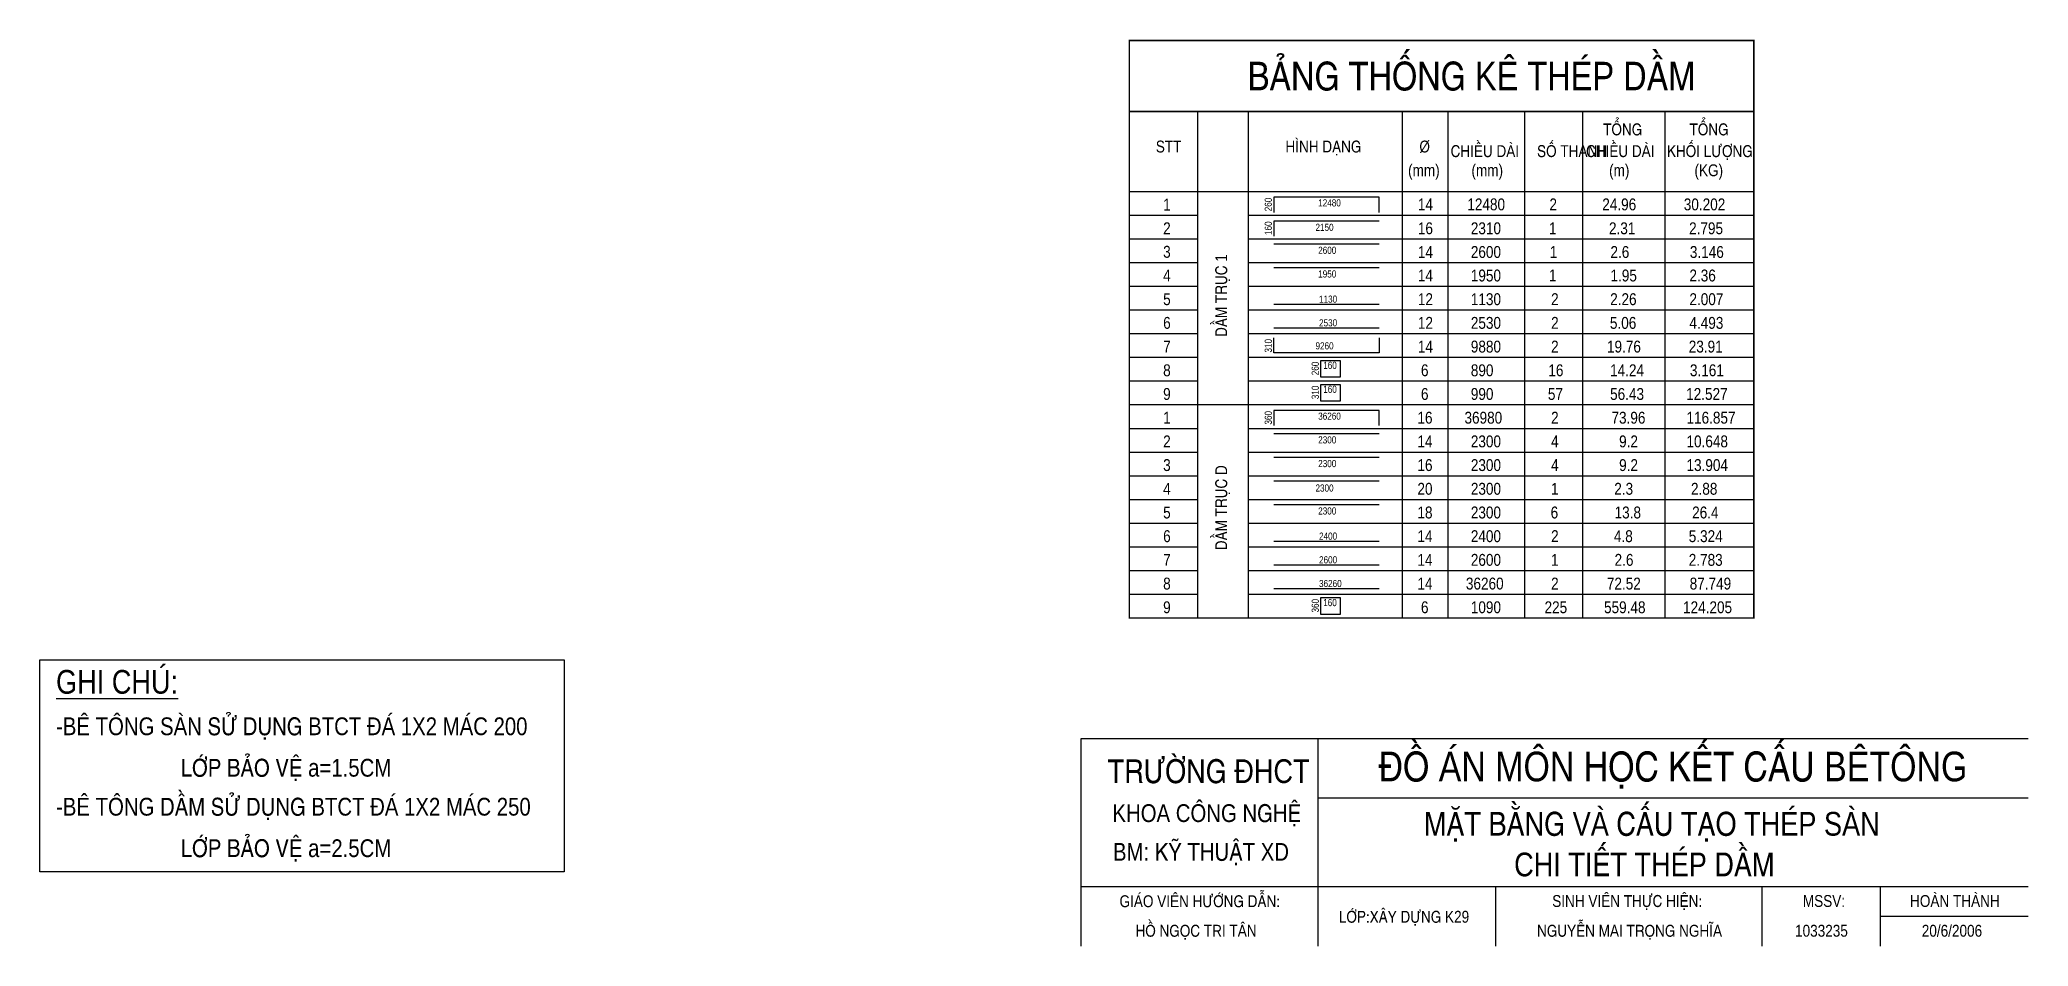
# Model space of a CAD drawing. Extents: x -317 to 4260, y -2056 to 757.
# Drawn here: x 607.4 to 943.2, y -909.3 to -756.3 of the extents above; entities that cross this region are included whole.
import ezdxf

# ---------------------------------------------------------------- set-up
doc = ezdxf.new("R2010")
doc.units = 0
doc.header["$MEASUREMENT"] = 0
for name, color, linetype in [('cot', 8, 'CONTINUOUS'), ('TEXT', 7, 'CONTINUOUS'), ('THEP', 6, 'CONTINUOUS'), ('TUONG', 7, 'CONTINUOUS')]:
    doc.layers.add(name, color=color, linetype=linetype)
doc.styles.add('DIM-NEW', font='VHELVCN.TTF')

msp = doc.modelspace()

# ---------------------------------------------------------------- texts
at = {"layer": 'TEXT', "style": 'DIM-NEW'}
for s, height, p in [('BAÛNG THOÁNG KEÂ THEÙP DAÀM', 4.8, (811.403, -764.827)), ('TOÅNG ', 2, (871.435, -772.425)), ('TOÅNG ', 2, (886.027, -772.425)), ('STT', 2, (795.875, -775.325)), ('HÌNH DAÏNG', 2, (817.772, -775.325)), ('%%254', 2, (840.396, -775.325)), ('CHIEÀU DAØI', 2, (845.673, -776.096)), ('SOÁ THANH', 2, (860.272, -776.096)), ('CHIEÀU DAØI', 2, (868.547, -776.096)), ('KHOÁI LÖÔÏNG', 2, (882.205, -776.096)), ('(mm)', 2, (838.482, -779.333)), ('(mm)', 2, (849.187, -779.333)), ('(m)', 2, (872.437, -779.333)), ('(KG)', 2, (886.857, -779.333)), ('1', 2, (797.115, -785.126)), ('12480', 1.2, (823.304, -784.433)), ('14', 2, (840.138, -785.091)), ('12480', 2, (848.489, -785.091)), ('2', 2, (862.36, -785.091)), ('24.96', 2, (871.283, -785.091)), ('30.202', 2, (885.055, -785.091)), ('2', 2, (797.115, -789.126)), ('2150', 1.2, (822.846, -788.563)), ('16', 2, (840.138, -789.126)), ('2310', 2, (849.083, -789.126)), ('1', 2, (862.278, -789.126)), ('2.31', 2, (872.416, -789.126)), ('2.795', 2, (885.949, -789.126)), ('3', 2, (797.115, -793.091)), ('2600', 1.2, (823.304, -792.433)), ('14', 2, (840.138, -793.126)), ('2600', 2, (849.083, -793.126)), ('1', 2, (862.419, -793.126)), ('2.6', 2, (872.664, -793.126)), ('3.146', 2, (886.079, -793.126)), ('4', 2, (797.115, -797.091)), ('1950', 1.2, (823.304, -796.433)), ('14', 2, (840.138, -797.091)), ('1950', 2, (849.083, -797.091)), ('1', 2, (862.272, -797.091)), ('1.95', 2, (872.674, -797.091)), ('2.36', 2, (886.005, -797.091)), ('5', 2, (797.115, -801.091)), ('12', 2, (840.138, -801.091)), ('1130', 2, (849.083, -801.091)), ('2', 2, (862.64, -801.091)), ('2.26', 2, (872.62, -801.091)), ('2.007', 2, (886.005, -801.091)), ('1130', 1.2, (823.445, -800.679)), ('6', 2, (797.115, -805.091)), ('2530', 1.2, (823.445, -804.679)), ('12', 2, (840.138, -805.091)), ('2530', 2, (849.083, -805.091)), ('2', 2, (862.64, -805.091)), ('5.06', 2, (872.575, -805.091)), ('4.493', 2, (886.005, -805.091)), ('7', 2, (797.115, -809.091)), ('9260', 1.2, (822.846, -808.563)), ('14', 2, (840.138, -809.091)), ('9880', 2, (849.083, -809.091)), ('2', 2, (862.64, -809.091)), ('19.76', 2, (872.08, -809.091)), ('23.91', 2, (885.893, -809.091)), ('8', 2, (797.115, -813.091)), ('160', 1.2, (824.152, -811.854)), ('6', 2, (840.658, -813.091)), ('890', 2, (849.083, -813.091)), ('16', 2, (862.173, -813.091)), ('14.24', 2, (872.607, -813.091)), ('3.161', 2, (886.088, -813.091)), ('9', 2, (797.115, -817.091)), ('160', 1.2, (824.152, -815.896)), ('6', 2, (840.658, -817.091)), ('990', 2, (849.083, -817.091)), ('57', 2, (862.1, -817.091)), ('56.43', 2, (872.607, -817.091)), ('12.527', 2, (885.45, -817.091)), ('1', 2, (797.115, -821.091)), ('36260', 1.2, (823.304, -820.433)), ('16', 2, (840.064, -821.091)), ('36980', 2, (848.014, -821.091)), ('2', 2, (862.64, -821.091)), ('73.96', 2, (872.84, -821.091)), ('116.857', 2, (885.51, -821.091)), ('2', 2, (797.115, -825.091)), ('2300', 1.2, (823.304, -824.433)), ('14', 2, (840.064, -825.091)), ('2300', 2, (849.083, -825.091)), ('4', 2, (862.64, -825.091)), ('9.2', 2, (874.127, -825.091)), ('10.648', 2, (885.51, -825.091)), ('3', 2, (797.115, -829.091)), ('2300', 1.2, (823.304, -828.433)), ('16', 2, (840.064, -829.091)), ('2300', 2, (849.083, -829.091)), ('4', 2, (862.64, -829.091)), ('9.2', 2, (874.13, -829.091)), ('13.904', 2, (885.51, -829.091)), ('4', 2, (797.115, -833.091)), ('2300', 1.2, (822.846, -832.563)), ('20', 2, (840.064, -833.091)), ('2300', 2, (849.083, -833.091)), ('1', 2, (862.64, -833.091)), ('2.3', 2, (873.31, -833.091)), ('2.88', 2, (886.27, -833.091)), ('5', 2, (797.115, -837.091)), ('2300', 1.2, (823.304, -836.433)), ('18', 2, (840.064, -837.091)), ('2300', 2, (849.083, -837.091)), ('6', 2, (862.563, -837.091)), ('13.8', 2, (873.368, -837.091)), ('26.4', 2, (886.463, -837.091)), ('6', 2, (797.115, -841.091)), ('2400', 1.2, (823.445, -840.679)), ('14', 2, (840.064, -841.091)), ('2400', 2, (849.083, -841.091)), ('2', 2, (862.64, -841.091)), ('4.8', 2, (873.25, -841.091)), ('5.324', 2, (885.89, -841.091)), ('7', 2, (797.115, -845.091)), ('2600', 1.2, (823.445, -844.679)), ('14', 2, (840.064, -845.091)), ('2600', 2, (849.083, -845.091)), ('1', 2, (862.64, -845.091)), ('2.6', 2, (873.367, -845.091)), ('2.783', 2, (885.89, -845.091)), ('8', 2, (797.115, -849.091)), ('36260', 1.2, (823.445, -848.679)), ('14', 2, (840.064, -849.091)), ('36260', 2, (848.252, -849.091)), ('2', 2, (862.64, -849.091)), ('72.52', 2, (872.062, -849.091)), ('87.749', 2, (886.048, -849.091)), ('9', 2, (797.115, -853.091)), ('160', 1.2, (824.152, -851.896)), ('6', 2, (840.658, -853.091)), ('1090', 2, (849.083, -853.091)), ('225', 2, (861.534, -853.091)), ('559.48', 2, (871.582, -853.091)), ('124.205', 2, (884.93, -853.091)), ('%%UGHI CHUÙ:', 4, (610.119, -866.678)), ('-BEÂ TOÂNG SAØN SÖÛ DUÏNG BTCT ÑAÙ 1X2 MAÙC 200', 3, (610.119, -873.678)), ('ÑOÀ AÙN MOÂN HOÏC KEÁT CAÁU BEÂTOÂNG', 5, (833.506, -881.466)), ('LÔÙP BAÛO VEÄ a=1.5CM', 3, (631.175, -880.678)), ('TRÖÔØNG ÑHCT', 4, (787.736, -881.751)), ('-BEÂ TOÂNG DAÀM SÖÛ DUÏNG BTCT ÑAÙ 1X2 MAÙC 250', 3, (610.119, -887.254)), ('KHOA COÂNG NGHEÄ', 3, (788.554, -888.336)), ('MAËT BAÈNG VAØ CAÁU TAÏO THEÙP SAØN', 4, (841.158, -890.637)), ('LÔÙP BAÛO VEÄ a=2.5CM', 3, (631.175, -894.254)), ('BM: KYÕ THUAÄT XD', 3, (788.639, -894.868)), ('CHI TIEÁT THEÙP DAÀM', 4, (856.401, -897.502)), ('GIAÙO VIEÂN HÖÔÙNG DAÃN:', 2, (789.747, -902.705)), ('LÔÙP:XAÂY DÖÏNG K29', 2, (826.794, -905.328)), ('SINH VIEÂN THÖÏC HIEÄN:', 2, (862.831, -902.667)), ('MSSV:', 2, (905.163, -902.667)), ('HOAØN THAØNH', 2, (923.269, -902.667)), ('HOÀ NGOÏC TRI TAÂN', 2, (792.442, -907.689)), ('NGUYEÃN MAI TROÏNG NGHÓA', 2, (860.27, -907.689)), ('1033235', 2, (903.848, -907.689)), ('20/6/2006', 2, (925.252, -907.689))]:
    msp.add_text(s, height=height, dxfattribs=at).set_placement(p)
for s, height, p in [('260', 1.2, (815.471, -785.255)), ('160', 1.2, (815.471, -789.255)), ('DAÀM TRUÏC 1', 2, (807.924, -806.453)), ('310', 1.2, (815.471, -809.097)), ('260', 1.2, (823.4, -812.929)), ('310', 1.2, (823.4, -816.971)), ('360', 1.2, (815.471, -821.255)), ('DAÀM TRUÏC D', 2, (807.924, -842.453)), ('360', 1.2, (823.4, -852.971))]:
    msp.add_text(s, height=height, rotation=90, dxfattribs=at).set_placement(p)

# ---------------------------------------------------------------- linework, layer by layer
at = {"layer": 'cot', "lineweight": -2, "ltscale": 10}
for p, q in [((791.412, -785.891), (802.937, -785.891)), ((811.457, -785.891), (896.881, -785.891)), ((791.412, -789.891), (802.937, -789.891)), ((811.457, -789.891), (896.881, -789.891)), ((791.412, -793.891), (802.937, -793.891)), ((811.457, -793.891), (896.881, -793.891)), ((791.412, -797.891), (802.937, -797.891)), ((811.457, -797.891), (896.881, -797.891)), ((791.412, -801.891), (802.937, -801.891)), ((811.457, -801.891), (896.881, -801.891)), ((791.412, -805.891), (802.937, -805.891)), ((811.457, -805.891), (896.881, -805.891)), ((791.412, -809.891), (802.937, -809.891)), ((811.457, -809.891), (896.881, -809.891)), ((791.412, -813.891), (802.937, -813.891)), ((811.457, -813.891), (896.881, -813.891)), ((791.412, -821.891), (802.937, -821.891)), ((811.457, -821.891), (896.881, -821.891)), ((791.412, -825.891), (802.937, -825.891)), ((811.457, -825.891), (896.881, -825.891)), ((791.412, -829.891), (802.937, -829.891)), ((811.457, -829.891), (896.881, -829.891)), ((791.412, -833.891), (802.937, -833.891)), ((811.457, -833.891), (896.881, -833.891)), ((791.412, -837.891), (802.937, -837.891)), ((811.457, -837.891), (896.881, -837.891)), ((791.412, -841.891), (802.937, -841.891)), ((811.457, -841.891), (896.881, -841.891)), ((791.412, -845.891), (802.937, -845.891)), ((811.457, -845.891), (896.881, -845.891)), ((791.412, -849.891), (802.937, -849.891)), ((811.457, -849.891), (896.881, -849.891))]:
    msp.add_line(p, q, dxfattribs=at)
at = {"layer": 'THEP'}
for p, q in [((823.231, -874.296), (823.231, -909.296)), ((943.231, -899.296), (783.231, -899.296)), ((853.231, -899.296), (853.231, -909.296)), ((898.231, -899.296), (898.231, -909.296)), ((918.231, -899.296), (918.231, -909.296)), ((943.231, -904.296), (918.231, -904.296))]:
    msp.add_line(p, q, dxfattribs=at)
at = {"layer": 'THEP', "ltscale": 10}
for points in [[(833.573, -785.431), (833.573, -782.898), (833.573, -782.898), (832.823, -782.898), (815.82, -782.898), (815.82, -782.898), (815.82, -785.431)], [(833.573, -786.898), (832.823, -786.898), (815.82, -786.898), (815.82, -786.898), (815.82, -789.431)], [(833.573, -790.795), (832.823, -790.795), (816.57, -790.795), (815.82, -790.795)], [(833.573, -794.795), (832.823, -794.795), (816.57, -794.795), (815.82, -794.795)], [(833.573, -801.002), (832.823, -801.002), (816.57, -801.002), (815.82, -801.002)], [(833.573, -805.002), (832.823, -805.002), (816.57, -805.002), (815.82, -805.002)], [(833.573, -806.602), (833.573, -809.135), (833.573, -809.135), (832.823, -809.135), (815.82, -809.135), (815.82, -809.135), (815.82, -806.602)], [(833.573, -821.431), (833.573, -818.898), (833.573, -818.898), (832.823, -818.898), (815.82, -818.898), (815.82, -818.898), (815.82, -821.431)], [(833.573, -822.795), (832.823, -822.795), (816.57, -822.795), (815.82, -822.795)], [(833.573, -826.795), (832.823, -826.795), (816.57, -826.795), (815.82, -826.795)], [(833.573, -830.795), (832.823, -830.795), (816.57, -830.795), (815.82, -830.795)], [(833.573, -834.795), (832.823, -834.795), (816.57, -834.795), (815.82, -834.795)], [(833.573, -841.002), (832.823, -841.002), (816.57, -841.002), (815.82, -841.002)], [(833.573, -845.002), (832.823, -845.002), (816.57, -845.002), (815.82, -845.002)], [(833.573, -849.002), (832.823, -849.002), (816.57, -849.002), (815.82, -849.002)]]:
    msp.add_lwpolyline(points, dxfattribs=at)
at = {"layer": 'THEP'}
for points in [[(823.749, -810.424), (827.041, -810.424), (827.041, -813.252), (823.749, -813.252), (823.749, -810.424)], [(823.749, -814.466), (827.041, -814.466), (827.041, -817.293), (823.749, -817.293), (823.749, -814.466)], [(823.749, -850.466), (827.041, -850.466), (827.041, -853.293), (823.749, -853.293), (823.749, -850.466)], [(607.369, -860.944), (695.948, -860.944), (695.948, -896.744), (607.369, -896.744)]]:
    msp.add_lwpolyline(points, close=True, dxfattribs=at)
for points in [[(943.231, -874.296), (783.231, -874.296), (783.231, -909.296)], [(943.231, -884.296), (823.231, -884.296)]]:
    msp.add_lwpolyline(points, dxfattribs=at)
at = {"layer": 'TUONG', "lineweight": -2, "ltscale": 10}
for p, q in [((802.937, -768.414), (802.937, -853.891)), ((811.457, -768.414), (811.457, -853.891)), ((837.5, -768.414), (837.5, -853.891)), ((845.21, -768.414), (845.21, -853.891)), ((858.148, -768.414), (858.148, -853.891)), ((867.972, -768.414), (867.972, -853.891)), ((881.842, -768.414), (881.842, -853.891)), ((791.412, -781.891), (896.881, -781.891)), ((791.412, -817.891), (896.881, -817.891))]:
    msp.add_line(p, q, dxfattribs=at)
at = {"layer": 'TUONG', "lineweight": -2, "ltscale": 10, "const_width": 0.25}
msp.add_lwpolyline([(791.412, -756.434), (791.412, -853.891), (896.881, -853.891), (896.881, -756.434)], close=True, dxfattribs=at)
msp.add_lwpolyline([(791.412, -768.414), (896.881, -768.414)], dxfattribs=at)

msp.set_redraw_order([(e.dxf.handle, doc.entitydb.next_handle()) for e in msp.query("TEXT MTEXT ATTDEF DIMENSION ARC_DIMENSION")])  # texts and dimensions are drawn at this point

doc.saveas('drawing.dxf')
